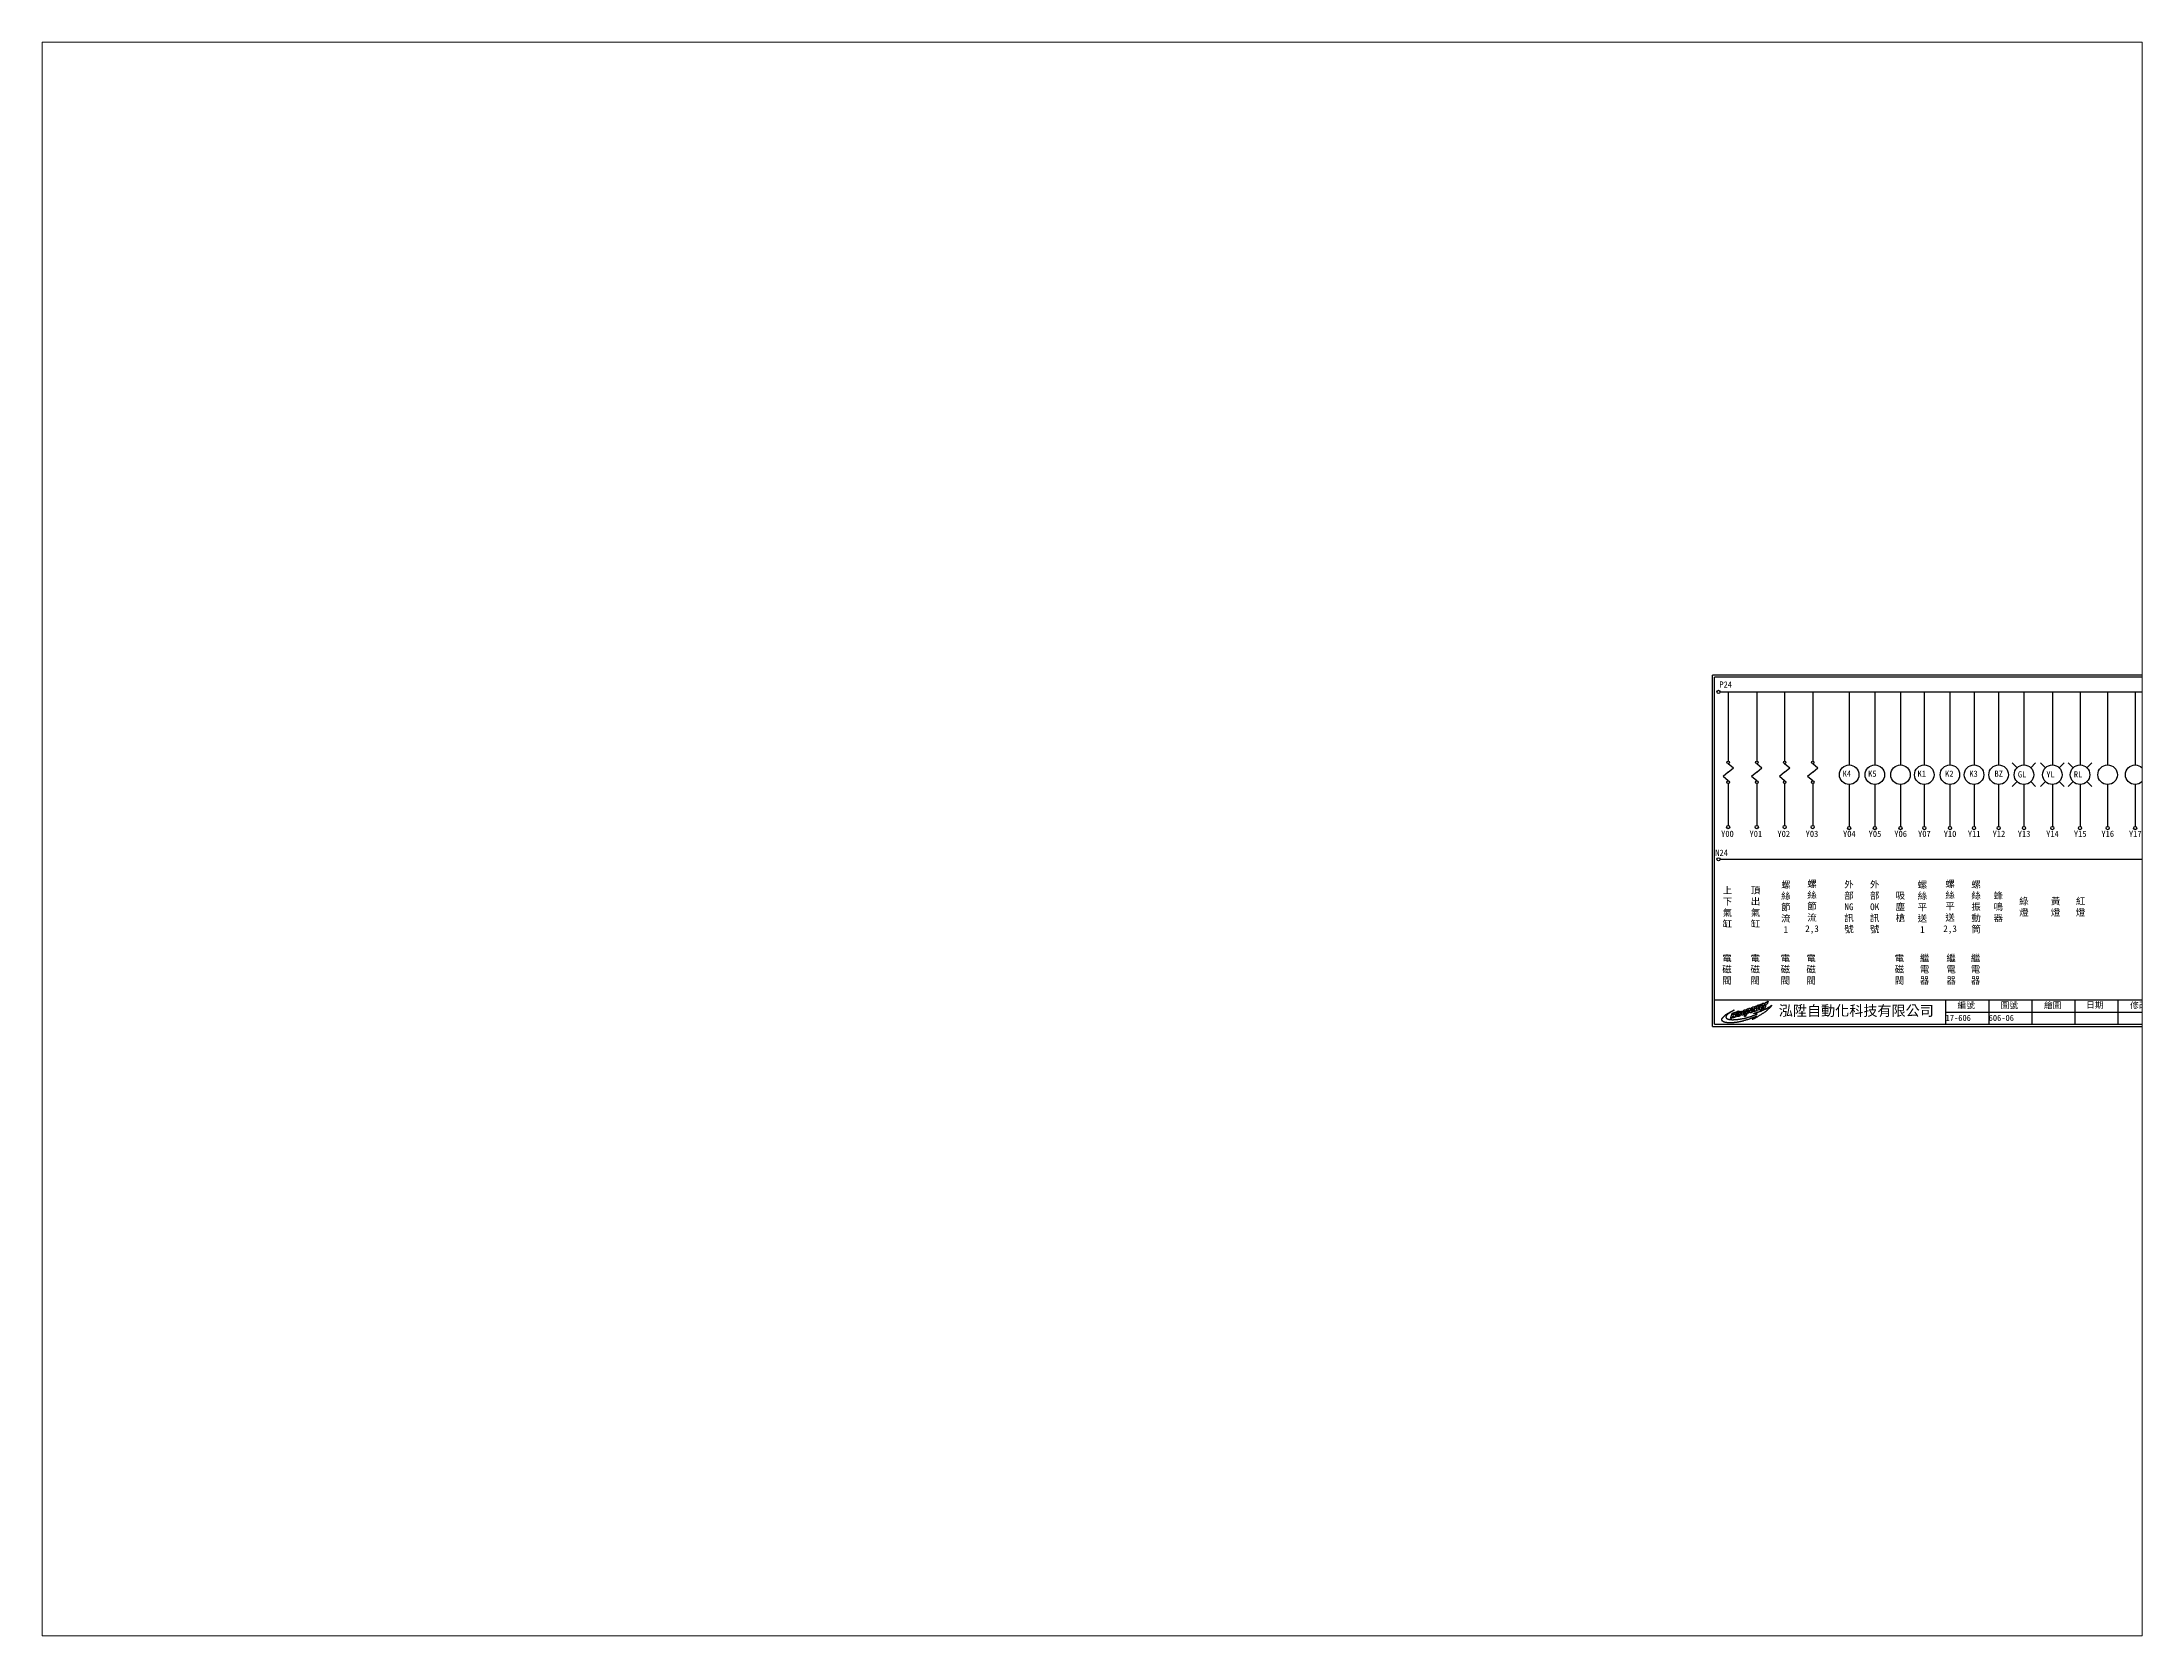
# Paper-space layout '配置1' of a CAD drawing. Extents: x 26 to 231, y 20 to 176.
# The model-space entities are those that its viewports show. They can reach past a viewport. Long polylines and large blocks are cut down to what shows.
import ezdxf

# ---------------------------------------------------------------- set-up
doc = ezdxf.new("R2010")
doc.units = 0
doc.layers.get('0').update_dxf_attribs({"linetype": 'CONTINUOUS'})
for name, color, linetype in [('圖框層', 7, 'CONTINUOUS'), ('標尺寸層', 3, 'CONTINUOUS'), ('輪廓線層', 7, 'CONTINUOUS')]:
    doc.layers.add(name, color=color, linetype=linetype)
doc.styles.add('CNS', font='romanc.shx', dxfattribs={"bigfont": 'chineset.shx'})
doc.styles.add('STSL', font='kaiu.ttf')

psp = doc.layouts.new('配置1')

msp = doc.modelspace()

# ---------------------------------------------------------------- texts
at = {"layer": '圖框層', "color": 4, "style": 'STSL'}
for s, height, p in [('P24', 3.6, (975.8, 192.9)), ('K4', 3.6, (1047.4, 141.1)), ('K5', 3.6, (1062.2, 141.1)), ('K1', 3.6, (1090.9, 141.1)), ('K2', 3.6, (1106.9, 141.1)), ('K3', 3.6, (1121, 141.1)), ('BZ', 3.6, (1135.6, 141.1)), ('GL', 3.6, (1149.2, 140.7)), ('YL', 3.6, (1165.7, 140.7)), ('RL', 3.6, (1181.7, 140.7)), ('N24', 3.6, (973.4, 95.2)), ('Y00', 3.6, (976.8, 106.2)), ('Y01', 3.6, (993.3, 106.2)), ('Y02', 3.6, (1009.5, 106.2)), ('Y03', 3.6, (1025.9, 106.2)), ('Y04', 3.6, (1047.6, 106.2)), ('Y05', 3.6, (1062.5, 106.2)), ('Y06', 3.6, (1077.4, 106.2)), ('Y07', 3.6, (1091.2, 106.2)), ('Y10', 3.6, (1106.1, 106.2)), ('Y11', 3.6, (1120.1, 106.2)), ('Y12', 3.6, (1134.5, 106.2)), ('Y13', 3.6, (1149.1, 106.2)), ('Y14', 3.6, (1165.6, 106.2)), ('Y15', 3.6, (1181.7, 106.2)), ('Y16', 3.6, (1197.7, 106.2)), ('Y17', 3.6, (1213.7, 106.2)), ('泓陞自動化科技有限公司', 6, (1010.3, 2.3)), ('17-606', 3.6, (1107.2, -0.7)), ('編號', 3.6, (1114.1, 6.6)), ('606-06', 3.6, (1132.2, -0.7)), ('圖號', 3.6, (1139.1, 6.6)), ('繪圖', 3.6, (1164.4, 6.6)), ('日期', 3.6, (1188.9, 6.8)), ('修改', 3.6, (1214.4, 6.6))]:
    msp.add_text(s, height=height, dxfattribs=at).set_placement(p)
at = {"layer": '標尺寸層', "color": 7, "char_height": 3.9, "attachment_point": 5, "style": 'CNS'}
for s, insert, width in [('{\\fDFKai-SB|b0|i0|c136|p65;上下氣缸}', (980.5, 65.4), 2.848), ('{\\fDFKai-SB|b0|i0|c136|p65;頂出氣缸}', (996.8, 65.4), 2.848), ('{\\fDFKai-SB|b0|i0|c136|p65;螺絲節流1}', (1014.4, 65.4), 2.848), ('{\\fDFKai-SB|b0|i0|c136|p65;螺絲節流2,3}', (1029.6, 65.4), 2.848), ('{\\fDFKai-SB|b0|i0|c136|p65;外部NG訊號}', (1051.1, 65.4), 2.848), ('{\\fDFKai-SB|b0|i0|c136|p65;外部OK訊號}', (1066, 65.4), 2.848), ('{\\fDFKai-SB|b0|i0|c136|p65;吸塵槍}', (1080.9, 65.4), 2.848), ('{\\fDFKai-SB|b0|i0|c136|p65;螺絲平送1}', (1093.7, 65.4), 2.848), ('{\\fDFKai-SB|b0|i0|c136|p65;螺絲平送2,3}', (1109.8, 65.4), 2.848), ('{\\fDFKai-SB|b0|i0|c136|p65;螺絲振動筒}', (1124.9, 65.4), 2.848), ('{\\fDFKai-SB|b0|i0|c136|p65;蜂鳴器}', (1137.8, 65.4), 2.848), ('{\\fDFKai-SB|b0|i0|c136|p65;綠燈}', (1152.7, 65.4), 2.848), ('{\\fDFKai-SB|b0|i0|c136|p65;黃燈}', (1171.1, 65.4), 2.848), ('{\\fDFKai-SB|b0|i0|c136|p65;紅燈}', (1185.6, 65.4), 2.848), ('{\\fDFKai-SB|b0|i0|c136|p65;電磁閥}', (980.2, 29.1), 8.663), ('{\\fDFKai-SB|b0|i0|c136|p65;電磁閥}', (996.6, 29.1), 8.663), ('{\\fDFKai-SB|b0|i0|c136|p65;電磁閥}', (1014.1, 29.1), 8.663), ('{\\fDFKai-SB|b0|i0|c136|p65;電磁閥}', (1029.1, 29.1), 8.663), ('{\\fDFKai-SB|b0|i0|c136|p65;電磁閥}', (1080.4, 29.1), 8.663), ('{\\fDFKai-SB|b0|i0|c136|p65;繼電器}', (1095, 29.1), 8.663), ('{\\fDFKai-SB|b0|i0|c136|p65;繼電器}', (1110.4, 29.1), 8.663), ('{\\fDFKai-SB|b0|i0|c136|p65;繼電器}', (1124.6, 29.1), 8.663)]:
    msp.add_mtext(s, dxfattribs=dict(at, insert=insert, width=width))

# ---------------------------------------------------------------- linework, layer by layer
for p, q in [((1148.7, 146.3), (1145.8, 149.2)), ((1156.7, 146.3), (1159.5, 149.2)), ((1165.2, 146.3), (1162.4, 149.2)), ((1173.2, 146.3), (1176.1, 149.2)), ((1181.3, 146.3), (1178.4, 149.2)), ((1189.3, 146.3), (1192.1, 149.2)), ((1148.7, 138.3), (1145.8, 135.5)), ((1156.7, 138.3), (1159.5, 135.5)), ((1165.2, 138.3), (1162.4, 135.5)), ((1173.2, 138.3), (1176.1, 135.5)), ((1181.3, 138.3), (1178.4, 135.5)), ((1189.3, 138.3), (1192.1, 135.5))]:
    msp.add_line(p, q)
at = {"layer": '圖框層', "color": 7}
for p, q in [((1258.7, 200.2), (971.7, 200.2)), ((971.7, -3.8), (971.7, 200.2)), ((1257.4, 198.9), (972.9, 198.9)), ((972.9, -2.5), (972.9, 198.9)), ((972.9, 11.5), (1257.4, 11.5)), ((1107.4, -2.5), (1107.4, 11.5)), ((1107.4, 4.5), (1257.4, 4.5)), ((1132.4, -2.5), (1132.4, 11.5)), ((1157.4, -2.5), (1157.4, 11.5)), ((1182.4, -2.5), (1182.4, 11.5)), ((1207.4, -2.5), (1207.4, 11.5)), ((971.7, -3.8), (1258.7, -3.8)), ((972.9, -2.5), (1257.4, -2.5))]:
    msp.add_line(p, q, dxfattribs=at)
at = {"layer": '標尺寸層', "color": 7}
for p, q in [((976.2, 190.4), (1253.8, 190.4)), ((980.9, 190.4), (980.9, 150.3)), ((997.5, 190.4), (997.5, 150.3)), ((1013.7, 190.4), (1013.7, 150.3)), ((1030, 190.4), (1030, 150.3)), ((1051.2, 190.4), (1051.2, 148)), ((1066.1, 190.4), (1066.1, 148)), ((1081, 190.4), (1081, 148)), ((1094.8, 190.4), (1094.8, 148)), ((1109.7, 190.4), (1109.7, 148)), ((1123.7, 190.4), (1123.7, 148)), ((1138, 190.4), (1138, 148)), ((1152.7, 190.4), (1152.7, 148)), ((1169.2, 190.4), (1169.2, 148)), ((1185.3, 190.4), (1185.3, 148)), ((1201.3, 190.4), (1201.3, 148)), ((1217.3, 190.4), (1217.3, 148)), ((980.9, 148.8), (983.9, 146.3)), ((997.5, 148.8), (1000.5, 146.3)), ((1013.7, 148.8), (1016.7, 146.3)), ((1030, 148.8), (1033, 146.3)), ((1225.9, 154.3), (1231.4, 154.3)), ((1225.9, 150.3), (1231.4, 150.3)), ((980.9, 143.8), (977.9, 141.3)), ((980.9, 138.8), (977.9, 141.3)), ((980.9, 143.8), (983.9, 146.3)), ((980.9, 137.3), (980.9, 112.8)), ((997.5, 143.8), (994.5, 141.3)), ((997.5, 138.8), (994.5, 141.3)), ((997.5, 143.8), (1000.5, 146.3)), ((997.5, 137.3), (997.5, 112.8)), ((1013.7, 143.8), (1010.7, 141.3)), ((1013.7, 138.8), (1010.7, 141.3)), ((1013.7, 143.8), (1016.7, 146.3)), ((1013.7, 137.3), (1013.7, 112.8)), ((1030, 143.8), (1027, 141.3)), ((1030, 138.8), (1027, 141.3)), ((1030, 143.8), (1033, 146.3)), ((1030, 137.3), (1030, 112.8)), ((1051.2, 136.7), (1051.2, 112.2)), ((1066.1, 136.7), (1066.1, 112.2)), ((1081, 136.7), (1081, 112.2)), ((1094.8, 136.7), (1094.8, 112.2)), ((1109.7, 136.7), (1109.7, 112.2)), ((1123.7, 136.7), (1123.7, 112.2)), ((1138, 136.7), (1138, 112.2)), ((1152.7, 136.7), (1152.7, 112.2)), ((1169.2, 136.7), (1169.2, 112.2)), ((1185.3, 136.7), (1185.3, 112.2)), ((1201.3, 136.7), (1201.3, 112.2)), ((1217.3, 136.7), (1217.3, 112.2)), ((976.4, 93.2), (1254.3, 93.2))]:
    msp.add_line(p, q, dxfattribs=at)
for centre, radius in [((975.3, 190.4), 0.92), ((980.9, 149.5), 0.751), ((997.5, 149.5), 0.751), ((1013.7, 149.5), 0.751), ((1030, 149.5), 0.751), ((1051.2, 142.3), 5.66), ((1066.1, 142.3), 5.66), ((1081, 142.3), 5.66), ((1094.8, 142.3), 5.66), ((1109.7, 142.3), 5.66), ((1123.7, 142.3), 5.66), ((1138, 142.3), 5.66), ((1152.7, 142.3), 5.66), ((1169.2, 142.3), 5.66), ((1185.3, 142.3), 5.66), ((1201.3, 142.3), 5.66), ((1217.3, 142.3), 5.66), ((980.9, 138), 0.751), ((997.5, 138), 0.751), ((1013.7, 138), 0.751), ((1030, 138), 0.751), ((980.9, 111.9), 0.92), ((997.5, 111.9), 0.92), ((1013.7, 111.9), 0.92), ((1030, 111.9), 0.92), ((1051.2, 111.3), 0.92), ((1066.1, 111.3), 0.92), ((1081, 111.3), 0.92), ((1094.8, 111.3), 0.92), ((1109.7, 111.3), 0.92), ((1123.7, 111.3), 0.92), ((1138, 111.3), 0.92), ((1152.7, 111.3), 0.92), ((1169.2, 111.3), 0.92), ((1185.3, 111.3), 0.92), ((1201.3, 111.3), 0.92), ((1217.3, 111.3), 0.92), ((975.3, 93.2), 0.92)]:
    msp.add_circle(centre, radius, dxfattribs=at)
at = {"layer": '輪廓線層', "color": 1}
msp.add_lwpolyline([(996.3, 1.6), (996, 1.5), (995.7, 1.4), (995.4, 1.3), (995.1, 1.1), (994.8, 1), (994.5, 0.9), (994.2, 0.8), (993.9, 0.7), (993.6, 0.6), (993.4, 0.5), (993.2, 0.4), (993, 0.3), (992.7, 0.2), (992.5, 0.2), (992.3, 0.1), (992.1, 0), (991.8, -0.1), (991.5, -0.1), (991.2, -0.2), (991, -0.3), (990.7, -0.4), (990.4, -0.5), (990.1, -0.5), (989.8, -0.6), (989.6, -0.7), (989.3, -0.7), (989.1, -0.8), (988.9, -0.9), (988.7, -0.9), (988.5, -1), (988.3, -1), (988.1, -1), (987.9, -1.1), (987.7, -1.1), (987.5, -1.2), (987.3, -1.2), (987.1, -1.2), (987, -1.3), (986.8, -1.3), (986.6, -1.3), (986.4, -1.4), (986.2, -1.4), (986.1, -1.4), (985.9, -1.5), (985.7, -1.5), (985.5, -1.5), (985.3, -1.5), (985.2, -1.6), (985, -1.6), (984.9, -1.6), (984.7, -1.6), (984.5, -1.6), (984.4, -1.6), (984.2, -1.7), (984.1, -1.7), (983.9, -1.7), (983.7, -1.7), (983.6, -1.7), (983.4, -1.7), (983.2, -1.7), (983, -1.7), (982.9, -1.7), (982.7, -1.7), (982.5, -1.7), (982.4, -1.8), (982.2, -1.8), (982.1, -1.8), (981.9, -1.8), (981.8, -1.8), (981.6, -1.8), (981.5, -1.8), (981.4, -1.7), (981.2, -1.7), (981.1, -1.7), (981, -1.7), (980.9, -1.7), (980.8, -1.7), (980.7, -1.7), (980.6, -1.7), (980.4, -1.7), (980.3, -1.7), (980.2, -1.7), (980.1, -1.6), (979.9, -1.6), (979.8, -1.6), (979.7, -1.6), (979.5, -1.6), (979.4, -1.5), (979.3, -1.5), (979.1, -1.5), (979, -1.4), (978.8, -1.4), (978.7, -1.4), (978.6, -1.3), (978.5, -1.3), (978.3, -1.2), (978.2, -1.2), (978.1, -1.1), (978.1, -1.1), (978, -1), (977.9, -1), (977.8, -0.9), (977.8, -0.9), (977.7, -0.8), (977.6, -0.8), (977.6, -0.8), (977.6, -0.7), (977.5, -0.7), (977.5, -0.6), (977.5, -0.6), (977.4, -0.6), (977.4, -0.5), (977.4, -0.5), (977.4, -0.5), (977.4, -0.4), (977.4, -0.4), (977.4, -0.4), (977.3, -0.3), (977.3, -0.3), (977.3, -0.3), (977.3, -0.2), (977.3, -0.2), (977.3, -0.2), (977.3, -0.1), (977.3, -0.1), (977.3, -0.1), (977.3, 0), (977.3, 0), (977.3, 0), (977.3, 0.1), (977.3, 0.1), (977.3, 0.2), (977.3, 0.2), (977.3, 0.2), (977.3, 0.3), (977.3, 0.3), (977.3, 0.3), (977.3, 0.4), (977.3, 0.4), (977.3, 0.5), (977.3, 0.5), (977.3, 0.5), (977.4, 0.6), (977.4, 0.6), (977.4, 0.7), (977.5, 0.8), (977.5, 0.8), (977.5, 0.9), (977.6, 1), (977.6, 1.1), (977.7, 1.1), (977.8, 1.2), (977.8, 1.3), (977.9, 1.4), (978, 1.5), (978.1, 1.6), (978.1, 1.7), (978.2, 1.8), (978.3, 1.9), (978.4, 2), (978.5, 2.1), (978.7, 2.2), (978.8, 2.3), (978.9, 2.4), (979, 2.5), (979.2, 2.6), (979.3, 2.8), (979.4, 2.9), (979.6, 3), (979.7, 3.1), (979.8, 3.2), (980, 3.2), (980.1, 3.3), (980.2, 3.4), (980.4, 3.5), (980.5, 3.6), (980.6, 3.7), (980.7, 3.7), (980.9, 3.8), (981, 3.9), (981.1, 3.9), (981.2, 4), (981.3, 4.1), (981.4, 4.1), (981.5, 4.2), (981.6, 4.2), (981.7, 4.3), (981.8, 4.4), (982, 4.4), (982.1, 4.5), (982.3, 4.6), (982.4, 4.7), (982.6, 4.8), (982.8, 4.9), (983, 5), (983.2, 5.1), (983.4, 5.2), (983.6, 5.3), (983.8, 5.4), (983.9, 5.5), (984.1, 5.5), (984.2, 5.6), (984.2, 5.6), (984.3, 5.6), (984.3, 5.6), (984.3, 5.6), (984.3, 5.6), (984.3, 5.6), (984.3, 5.5), (984.2, 5.5), (984.2, 5.5), (984.1, 5.4), (984, 5.4), (983.9, 5.3), (983.8, 5.3), (983.7, 5.2), (983.6, 5.2), (983.5, 5.1), (983.4, 5), (983.3, 5), (983.2, 4.9), (983, 4.8), (982.9, 4.8), (982.8, 4.7), (982.7, 4.6), (982.5, 4.5), (982.4, 4.5), (982.3, 4.4), (982.1, 4.3), (982, 4.2), (981.9, 4.1), (981.8, 4.1), (981.6, 4), (981.5, 3.9), (981.4, 3.8), (981.3, 3.7), (981.2, 3.6), (981.1, 3.6), (981, 3.5), (980.8, 3.4), (980.7, 3.3), (980.6, 3.2), (980.6, 3.1), (980.5, 3), (980.4, 3), (980.3, 2.9), (980.2, 2.8), (980.1, 2.7), (980.1, 2.6), (980, 2.6), (980, 2.5), (979.9, 2.4), (979.9, 2.4), (979.8, 2.3), (979.8, 2.2), (979.7, 2.2), (979.7, 2.1), (979.7, 2), (979.7, 2), (979.7, 1.9), (979.6, 1.9), (979.6, 1.8), (979.6, 1.7), (979.6, 1.7), (979.6, 1.6), (979.6, 1.6), (979.6, 1.5), (979.6, 1.5), (979.6, 1.5), (979.6, 1.4), (979.6, 1.4), (979.6, 1.3), (979.6, 1.3), (979.7, 1.3), (979.7, 1.2), (979.7, 1.2), (979.7, 1.1), (979.7, 1.1), (979.7, 1.1), (979.8, 1), (979.8, 1), (979.8, 1), (979.8, 0.9), (979.9, 0.9), (979.9, 0.9), (979.9, 0.9), (980, 0.8), (980, 0.8), (980.1, 0.8), (980.1, 0.7), (980.2, 0.7), (980.2, 0.7), (980.3, 0.7), (980.3, 0.6), (980.4, 0.6), (980.4, 0.6), (980.5, 0.5), (980.6, 0.5), (980.6, 0.5), (980.7, 0.4), (980.8, 0.4), (980.8, 0.4), (980.9, 0.3), (981, 0.3), (981.1, 0.3), (981.1, 0.3), (981.2, 0.3), (981.3, 0.2), (981.4, 0.2), (981.5, 0.2), (981.5, 0.2), (981.6, 0.2), (981.7, 0.2), (981.8, 0.1), (981.9, 0.1), (982.1, 0.1), (982.2, 0.1), (982.3, 0.1), (982.4, 0.1), (982.6, 0.1), (982.7, 0.1), (982.8, 0.1), (983, 0.1), (983.1, 0), (983.3, 0), (983.4, 0), (983.6, 0), (983.8, 0), (983.9, 0), (984.1, 0.1), (984.3, 0.1), (984.5, 0.1), (984.7, 0.1), (984.9, 0.1), (985.1, 0.1), (985.3, 0.1), (985.5, 0.1), (985.6, 0.1), (985.8, 0.2), (986, 0.2), (986.1, 0.2), (986.3, 0.2), (986.5, 0.2), (986.6, 0.3), (986.8, 0.3), (987, 0.3), (987.1, 0.3), (987.3, 0.3), (987.5, 0.4), (987.7, 0.4), (987.9, 0.4), (988.1, 0.5), (988.4, 0.5), (988.6, 0.6), (988.9, 0.6), (989.2, 0.7), (989.4, 0.7), (989.7, 0.8), (990, 0.8), (990.3, 0.9), (990.6, 1), (990.9, 1), (991.1, 1.1), (991.4, 1.2), (991.7, 1.2), (991.9, 1.3), (992.2, 1.4), (992.4, 1.5), (992.6, 1.5), (992.8, 1.6), (993.1, 1.7), (993.2, 1.7), (993.4, 1.8), (993.6, 1.8), (993.7, 1.9), (993.9, 1.9), (994, 1.9), (994.1, 2), (994.2, 2), (994.3, 2.1), (994.4, 2.1), (994.6, 2.1), (994.7, 2.2), (994.8, 2.2), (995, 2.3), (995.1, 2.3), (995.3, 2.4), (995.4, 2.5), (995.6, 2.5), (995.8, 2.6), (995.9, 2.7), (996.1, 2.7), (996.2, 2.8), (996.4, 2.8), (996.5, 2.9), (996.6, 2.9), (996.7, 3), (996.8, 3), (996.9, 3), (997.1, 3.1), (997.2, 3.1), (997.3, 3.2), (997.4, 3.2), (997.5, 3.2), (997.5, 3.3), (997.6, 3.3), (997.7, 3.3), (997.7, 3.4), (997.7, 3.4), (997.7, 3.4), (997.7, 3.4), (997.6, 3.5), (997.6, 3.5), (997.5, 3.5), (997.5, 3.5), (997.4, 3.5), (997.3, 3.5), (997.2, 3.5), (997.1, 3.5), (997.1, 3.5), (997, 3.6), (996.9, 3.6), (996.8, 3.6), (996.7, 3.6), (996.6, 3.6), (996.5, 3.6), (996.4, 3.6), (996.3, 3.6), (996.2, 3.6), (996.2, 3.6), (996.1, 3.6), (996, 3.7), (995.9, 3.7), (995.9, 3.7), (995.8, 3.7), (995.8, 3.7), (995.7, 3.7), (995.7, 3.7), (995.7, 3.7), (995.7, 3.8), (995.7, 3.8), (995.7, 3.8), (995.8, 3.8), (995.8, 3.8), (995.9, 3.8), (996, 3.9), (996.1, 3.9), (996.2, 3.9), (996.3, 3.9), (996.4, 4), (996.6, 4), (996.7, 4.1), (996.9, 4.1), (997, 4.1), (997.2, 4.2), (997.4, 4.2), (997.6, 4.3), (997.7, 4.3), (997.9, 4.4), (998.1, 4.5), (998.3, 4.5), (998.5, 4.6), (998.7, 4.6), (998.8, 4.7), (999, 4.8), (999.2, 4.8), (999.4, 4.9), (999.6, 5), (999.8, 5), (1000, 5.1), (1000.2, 5.2), (1000.5, 5.3), (1000.7, 5.4), (1000.9, 5.5), (1001.2, 5.6), (1001.5, 5.7), (1001.7, 5.8), (1002, 5.9), (1002.2, 6.1), (1002.5, 6.2), (1002.7, 6.3), (1002.9, 6.4), (1003.1, 6.5), (1003.3, 6.6), (1003.5, 6.7), (1003.6, 6.8), (1003.8, 6.9), (1004, 7), (1004.1, 7.1), (1004.3, 7.2), (1004.5, 7.3), (1004.6, 7.4), (1004.8, 7.5), (1005, 7.6), (1005.1, 7.7), (1005.2, 7.8), (1005.4, 7.9), (1005.5, 8), (1005.6, 8.1), (1005.7, 8.2), (1005.8, 8.3), (1005.9, 8.3), (1006, 8.4), (1006, 8.4), (1006, 8.4), (1006, 8.3), (1006, 8.3), (1006, 8.2), (1006, 8.2), (1005.9, 8.1), (1005.9, 8), (1005.8, 7.9), (1005.8, 7.9), (1005.7, 7.8), (1005.7, 7.7), (1005.6, 7.7), (1005.6, 7.6), (1005.5, 7.5), (1005.5, 7.4), (1005.4, 7.4), (1005.3, 7.3), (1005.3, 7.2), (1005.2, 7.2), (1005.1, 7.1), (1005.1, 7), (1005, 6.9), (1004.9, 6.8), (1004.8, 6.7), (1004.7, 6.6), (1004.6, 6.5), (1004.5, 6.4), (1004.3, 6.3), (1004.2, 6.1), (1004, 6), (1003.9, 5.9), (1003.8, 5.7), (1003.6, 5.6), (1003.4, 5.5), (1003.3, 5.3), (1003.1, 5.2), (1002.9, 5), (1002.7, 4.9), (1002.5, 4.7), (1002.3, 4.6), (1002.1, 4.4), (1001.8, 4.2), (1001.6, 4.1), (1001.4, 3.9), (1001.1, 3.7), (1000.8, 3.6), (1000.6, 3.4), (1000.3, 3.2), (1000.1, 3.1), (999.8, 2.9), (999.5, 2.7), (999.3, 2.6), (999, 2.4), (998.8, 2.3), (998.5, 2.1), (998.2, 1.9), (998, 1.8), (997.7, 1.6), (997.4, 1.5), (997.2, 1.3), (996.9, 1.2), (996.7, 1.1), (996.5, 0.9), (996.3, 0.8), (996.1, 0.7), (995.9, 0.6), (995.8, 0.6), (995.6, 0.5), (995.5, 0.4), (995.4, 0.4), (995.3, 0.3), (995.2, 0.3), (995.1, 0.2), (995, 0.2), (995, 0.1), (994.9, 0.1), (994.8, 0.1), (994.8, 0.1), (994.8, 0.1), (994.8, 0.1), (994.8, 0.1), (994.9, 0.2), (994.9, 0.2), (995, 0.3), (995.1, 0.4), (995.2, 0.5), (995.3, 0.6), (995.5, 0.7), (995.6, 0.8), (995.8, 0.9), (995.9, 1), (996.1, 1.1), (996.2, 1.2), (996.4, 1.4), (996.6, 1.5), (996.7, 1.6), (996.9, 1.7), (997, 1.8), (997.1, 1.9), (997.2, 2), (997.3, 2), (997.3, 2.1), (997.4, 2.1), (997.4, 2.1), (997.3, 2.1), (997.3, 2.1), (997.2, 2.1), (997, 2), (996.9, 1.9), (996.7, 1.9), (996.5, 1.8)], close=True, dxfattribs=at)
at = {"layer": '輪廓線層', "color": 116}
for points in [[(984.9, 2.8), (984.9, 2.8), (984.9, 2.8), (984.9, 2.8), (984.9, 2.7), (984.9, 2.7), (984.9, 2.7), (984.9, 2.7), (984.9, 2.6), (984.9, 2.6), (984.9, 2.6), (984.9, 2.5), (984.9, 2.5), (984.9, 2.5), (984.9, 2.4), (984.9, 2.4), (984.9, 2.3), (984.9, 2.3), (984.9, 2.3), (984.9, 2.2), (984.8, 2.2), (984.8, 2.1), (984.8, 2.1), (984.8, 2.1), (984.8, 2), (984.8, 2), (984.8, 2), (984.8, 1.9), (984.7, 1.9), (984.7, 1.9), (984.7, 1.8), (984.7, 1.8), (984.7, 1.8), (984.7, 1.8), (984.7, 1.7), (984.7, 1.7), (984.7, 1.7), (984.7, 1.7), (984.7, 1.6), (984.7, 1.6), (984.7, 1.6), (984.7, 1.6), (984.7, 1.6), (984.7, 1.5), (984.7, 1.5), (984.7, 1.5), (984.7, 1.5), (984.7, 1.5), (984.7, 1.5), (984.7, 1.5), (984.7, 1.5), (984.7, 1.4), (984.7, 1.4), (984.7, 1.4), (984.7, 1.4), (984.7, 1.4), (984.6, 1.4), (984.6, 1.4), (984.6, 1.4), (984.6, 1.4), (984.6, 1.4), (984.5, 1.4), (984.5, 1.4), (984.5, 1.3), (984.5, 1.3), (984.4, 1.3), (984.4, 1.3), (984.4, 1.3), (984.3, 1.3), (984.3, 1.3), (984.2, 1.3), (984.2, 1.3), (984.2, 1.3), (984.1, 1.2), (984.1, 1.2), (984.1, 1.2), (984, 1.2), (984, 1.2), (984, 1.2), (984, 1.2), (983.9, 1.2), (983.9, 1.2), (983.9, 1.2), (983.9, 1.2), (983.9, 1.2), (983.8, 1.2), (983.8, 1.2), (983.8, 1.2), (983.8, 1.2), (983.8, 1.2), (983.8, 1.2), (983.8, 1.3), (983.8, 1.3), (983.8, 1.3), (983.8, 1.3), (983.8, 1.4), (983.8, 1.4), (983.8, 1.4), (983.8, 1.4), (983.9, 1.5), (983.9, 1.5), (983.9, 1.5), (983.9, 1.5), (983.9, 1.6), (983.9, 1.6), (983.9, 1.6), (983.9, 1.6), (983.9, 1.7), (983.9, 1.7), (983.9, 1.7), (983.9, 1.8), (983.9, 1.8), (984, 1.8), (984, 1.8), (984, 1.9), (984, 1.9), (984, 1.9), (984, 1.9), (984, 2), (984, 2), (984, 2), (984, 2), (984, 2.1), (984, 2.1), (984, 2.1), (984, 2.1), (984, 2.1), (984, 2.1), (984, 2.1), (984, 2.2), (984, 2.2), (984, 2.2), (984, 2.2), (984, 2.2), (984, 2.2), (984, 2.2), (984, 2.2), (984, 2.2), (983.9, 2.2), (983.9, 2.2), (983.9, 2.2), (983.9, 2.2), (983.9, 2.2), (983.9, 2.2), (983.9, 2.2), (983.9, 2.2), (983.8, 2.2), (983.8, 2.2), (983.8, 2.2), (983.8, 2.2), (983.8, 2.2), (983.8, 2.2), (983.7, 2.2), (983.7, 2.2), (983.7, 2.2), (983.7, 2.1), (983.7, 2.1), (983.6, 2.1), (983.6, 2.1), (983.6, 2.1), (983.6, 2.1), (983.6, 2.1), (983.5, 2.1), (983.5, 2.1), (983.5, 2), (983.5, 2), (983.5, 2), (983.5, 2), (983.5, 2), (983.5, 2), (983.5, 2), (983.5, 1.9), (983.5, 1.9), (983.4, 1.9), (983.4, 1.9), (983.4, 1.9), (983.4, 1.9), (983.4, 1.9), (983.4, 1.9), (983.4, 1.8), (983.4, 1.8), (983.4, 1.8), (983.4, 1.8), (983.4, 1.8), (983.4, 1.7), (983.4, 1.7), (983.4, 1.7), (983.4, 1.7), (983.4, 1.6), (983.4, 1.6), (983.3, 1.6), (983.3, 1.6), (983.3, 1.5), (983.3, 1.5), (983.3, 1.5), (983.3, 1.5), (983.3, 1.4), (983.3, 1.4), (983.3, 1.4), (983.3, 1.4), (983.3, 1.3), (983.2, 1.3), (983.2, 1.3), (983.2, 1.3), (983.2, 1.2), (983.2, 1.2), (983.2, 1.2), (983.2, 1.2), (983.2, 1.1), (983.2, 1.1), (983.2, 1.1), (983.2, 1.1), (983.2, 1.1), (983.2, 1), (983.2, 1), (983.1, 1), (983.1, 1), (983.1, 1), (983.1, 1), (983.1, 1), (983, 1), (983, 0.9), (983, 0.9), (983, 0.9), (982.9, 0.9), (982.9, 0.9), (982.8, 0.9), (982.8, 0.9), (982.7, 0.8), (982.7, 0.8), (982.6, 0.8), (982.6, 0.8), (982.5, 0.8), (982.5, 0.8), (982.5, 0.8), (982.4, 0.8), (982.4, 0.8), (982.4, 0.8), (982.3, 0.8), (982.3, 0.8), (982.3, 0.8), (982.3, 0.8), (982.3, 0.8), (982.3, 0.8), (982.3, 0.9), (982.3, 0.9), (982.3, 0.9), (982.3, 1), (982.4, 1), (982.4, 1), (982.4, 1.1), (982.4, 1.1), (982.4, 1.1), (982.4, 1.2), (982.4, 1.2), (982.4, 1.3), (982.5, 1.3), (982.5, 1.3), (982.5, 1.4), (982.5, 1.4), (982.5, 1.4), (982.5, 1.4), (982.5, 1.5), (982.5, 1.5), (982.5, 1.5), (982.5, 1.6), (982.6, 1.6), (982.6, 1.6), (982.6, 1.7), (982.6, 1.7), (982.6, 1.7), (982.6, 1.8), (982.6, 1.8), (982.6, 1.9), (982.7, 1.9), (982.7, 2), (982.7, 2), (982.7, 2.1), (982.7, 2.1), (982.8, 2.2), (982.8, 2.2), (982.8, 2.3), (982.8, 2.3), (982.8, 2.3), (982.8, 2.4), (982.8, 2.4), (982.9, 2.5), (982.9, 2.5), (982.9, 2.6), (982.9, 2.6), (982.9, 2.6), (982.9, 2.7), (982.9, 2.7), (982.9, 2.7), (983, 2.8), (983, 2.8), (983, 2.8), (983, 2.8), (983, 2.9), (983, 2.9), (983, 2.9), (983, 2.9), (983, 3), (983, 3), (983, 3), (983.1, 3.1), (983.1, 3.1), (983.1, 3.2), (983.1, 3.2), (983.1, 3.3), (983.1, 3.3), (983.2, 3.4), (983.2, 3.5), (983.2, 3.5), (983.2, 3.5), (983.2, 3.6), (983.2, 3.6), (983.2, 3.7), (983.3, 3.7), (983.3, 3.7), (983.3, 3.7), (983.3, 3.7), (983.3, 3.8), (983.3, 3.8), (983.4, 3.8), (983.4, 3.8), (983.5, 3.8), (983.5, 3.9), (983.6, 3.9), (983.8, 4), (983.9, 4), (984.1, 4.1), (984.2, 4.1), (984.4, 4.2), (984.6, 4.3), (984.7, 4.3), (984.9, 4.4), (985, 4.4), (985.1, 4.4), (985.1, 4.4), (985.2, 4.5), (985.2, 4.5), (985.2, 4.5), (985.3, 4.5), (985.3, 4.5), (985.3, 4.5), (985.3, 4.5), (985.3, 4.5), (985.3, 4.4), (985.4, 4.4), (985.4, 4.4), (985.4, 4.4), (985.4, 4.4), (985.4, 4.4), (985.4, 4.4), (985.4, 4.4), (985.4, 4.4), (985.5, 4.3), (985.5, 4.3), (985.5, 4.3), (985.5, 4.3), (985.5, 4.2), (985.5, 4.2), (985.5, 4.2), (985.5, 4.2), (985.5, 4.2), (985.5, 4.1), (985.5, 4.1), (985.5, 4.1), (985.5, 4), (985.5, 4), (985.5, 4), (985.5, 3.9), (985.5, 3.9), (985.4, 3.9), (985.4, 3.8), (985.4, 3.8), (985.4, 3.8), (985.4, 3.7), (985.4, 3.7), (985.4, 3.7), (985.3, 3.7), (985.3, 3.6), (985.3, 3.6), (985.3, 3.6), (985.3, 3.5), (985.2, 3.5), (985.2, 3.4), (985.2, 3.4), (985.2, 3.4), (985.1, 3.3), (985.1, 3.3), (985.1, 3.3), (985.1, 3.2), (985, 3.2), (985, 3.2), (985, 3.1), (985, 3.1), (985, 3.1), (984.9, 3.1), (984.9, 3), (984.9, 3), (984.9, 3), (984.9, 3), (984.8, 3), (984.8, 2.9), (984.8, 2.9), (984.8, 2.9), (984.8, 2.9), (984.8, 2.9), (984.7, 2.9), (984.7, 2.9), (984.7, 2.9), (984.7, 2.9), (984.7, 2.9), (984.7, 2.9), (984.8, 2.9), (984.8, 2.9), (984.8, 2.9), (984.8, 2.9), (984.8, 2.9), (984.8, 2.8), (984.9, 2.8), (984.9, 2.8)], [(984.3, 3), (984.2, 3), (984.2, 3), (984.2, 3), (984.2, 3), (984.1, 3), (984.1, 2.9), (984.1, 2.9), (984, 2.9), (984, 2.9), (984, 2.9), (984, 2.9), (983.9, 2.9), (983.9, 2.9), (983.9, 2.9), (983.9, 2.9), (983.9, 2.9), (983.9, 2.9), (983.9, 2.9), (983.9, 2.9), (983.8, 2.9), (983.8, 3), (983.8, 3), (983.8, 3), (983.9, 3), (983.9, 3), (983.9, 3), (983.9, 3.1), (983.9, 3.1), (983.9, 3.1), (983.9, 3.1), (983.9, 3.2), (983.9, 3.2), (983.9, 3.2), (983.9, 3.2), (983.9, 3.2), (983.9, 3.3), (983.9, 3.3), (984, 3.3), (984, 3.3), (984, 3.4), (984, 3.4), (984, 3.4), (984.1, 3.4), (984.1, 3.4), (984.1, 3.5), (984.2, 3.5), (984.2, 3.5), (984.3, 3.5), (984.3, 3.5), (984.3, 3.5), (984.3, 3.5), (984.4, 3.5), (984.4, 3.5), (984.4, 3.5), (984.4, 3.5), (984.5, 3.5), (984.5, 3.5), (984.5, 3.5), (984.5, 3.5), (984.5, 3.5), (984.5, 3.5), (984.5, 3.5), (984.5, 3.5), (984.5, 3.4), (984.5, 3.4), (984.5, 3.4), (984.5, 3.4), (984.5, 3.4), (984.5, 3.4), (984.5, 3.3), (984.5, 3.3), (984.5, 3.3), (984.5, 3.3), (984.5, 3.3), (984.5, 3.2), (984.5, 3.2), (984.5, 3.2), (984.5, 3.2), (984.4, 3.2), (984.4, 3.1), (984.4, 3.1), (984.4, 3.1), (984.4, 3.1), (984.4, 3.1), (984.3, 3.1), (984.3, 3), (984.3, 3)], [(985.9, 4), (986.7, 4.3), (985.8, 1.7), (985, 1.5)], [(986.2, 5), (987, 5.3), (986.8, 4.5), (985.9, 4.2)], [(987.7, 4.2), (987.7, 4.2), (987.7, 4.2), (987.7, 4.1), (987.7, 4.1), (987.7, 4.1), (987.7, 4.1), (987.7, 4.1), (987.6, 4.1), (987.6, 4.1), (987.6, 4), (987.6, 4), (987.6, 4), (987.6, 4), (987.6, 4), (987.7, 4), (987.7, 4), (987.7, 4), (987.7, 4), (987.7, 3.9), (987.7, 3.9), (987.7, 3.9), (987.7, 3.9), (987.7, 3.9), (987.8, 3.9), (987.8, 3.9), (987.8, 3.9), (987.9, 3.9), (987.9, 3.9), (988, 3.9), (988, 3.9), (988, 3.9), (988.1, 3.9), (988.1, 3.9), (988.1, 3.9), (988.2, 3.9), (988.2, 3.9), (988.2, 3.9), (988.3, 3.9), (988.3, 3.9), (988.3, 3.9), (988.3, 3.9), (988.4, 3.9), (988.4, 3.9), (988.4, 3.9), (988.4, 3.8), (988.4, 3.8), (988.4, 3.8), (988.4, 3.8), (988.4, 3.8), (988.4, 3.8), (988.4, 3.8), (988.4, 3.7), (988.4, 3.7), (988.5, 3.7), (988.5, 3.7), (988.5, 3.7), (988.5, 3.6), (988.5, 3.6), (988.5, 3.6), (988.5, 3.6), (988.5, 3.6), (988.5, 3.6), (988.5, 3.5), (988.5, 3.5), (988.5, 3.5), (988.5, 3.5), (988.5, 3.5), (988.5, 3.5), (988.4, 3.5), (988.4, 3.4), (988.4, 3.4), (988.4, 3.4), (988.4, 3.4), (988.4, 3.3), (988.4, 3.3), (988.4, 3.3), (988.4, 3.2), (988.4, 3.2), (988.3, 3.1), (988.3, 3.1), (988.3, 3.1), (988.3, 3), (988.3, 3), (988.2, 2.9), (988.2, 2.9), (988.2, 2.8), (988.1, 2.8), (988.1, 2.8), (988.1, 2.7), (988.1, 2.7), (988, 2.6), (988, 2.6), (987.9, 2.6), (987.9, 2.5), (987.9, 2.5), (987.8, 2.5), (987.8, 2.4), (987.7, 2.4), (987.7, 2.4), (987.7, 2.3), (987.6, 2.3), (987.6, 2.3), (987.6, 2.2), (987.5, 2.2), (987.5, 2.2), (987.4, 2.2), (987.4, 2.2), (987.4, 2.1), (987.3, 2.1), (987.3, 2.1), (987.2, 2.1), (987.2, 2.1), (987.2, 2.1), (987.1, 2), (987.1, 2), (987.1, 2), (987, 2), (987, 2), (987, 2), (986.9, 2), (986.9, 2), (986.9, 1.9), (986.9, 1.9), (986.8, 1.9), (986.8, 1.9), (986.8, 1.9), (986.7, 1.9), (986.7, 1.9), (986.7, 1.9), (986.7, 1.9), (986.6, 1.9), (986.6, 1.9), (986.6, 1.9), (986.6, 1.9), (986.5, 2), (986.5, 2), (986.5, 2), (986.5, 2), (986.5, 2), (986.4, 2), (986.4, 2), (986.4, 2.1), (986.4, 2.1), (986.4, 2.1), (986.4, 2.1), (986.4, 2.1), (986.3, 2.1), (986.3, 2.2), (986.3, 2.2), (986.3, 2.2), (986.3, 2.2), (986.3, 2.2), (986.3, 2.3), (986.3, 2.3), (986.3, 2.3), (986.3, 2.3), (986.3, 2.4), (986.3, 2.4), (986.3, 2.4), (986.3, 2.4), (986.3, 2.5), (986.3, 2.5), (986.3, 2.5), (986.3, 2.5), (986.3, 2.5), (986.3, 2.6), (986.3, 2.6), (986.3, 2.6), (986.4, 2.6), (986.4, 2.6), (986.4, 2.6), (986.4, 2.6), (986.4, 2.7), (986.4, 2.7), (986.4, 2.7), (986.4, 2.7), (986.5, 2.7), (986.5, 2.7), (986.5, 2.7), (986.5, 2.7), (986.5, 2.7), (986.6, 2.8), (986.6, 2.8), (986.6, 2.8), (986.7, 2.8), (986.7, 2.8), (986.7, 2.8), (986.7, 2.8), (986.8, 2.8), (986.8, 2.8), (986.8, 2.8), (986.8, 2.8), (986.9, 2.8), (986.9, 2.9), (986.9, 2.9), (986.9, 2.9), (987, 2.9), (987, 2.9), (987, 2.9), (987, 2.9), (987.1, 2.9), (987.1, 2.9), (987.1, 2.9), (987.1, 2.9), (987.1, 2.9), (987.1, 2.9), (987.1, 2.9), (987.1, 2.9), (987.2, 2.9), (987.2, 2.9), (987.2, 2.9), (987.2, 2.8), (987.2, 2.8), (987.2, 2.8), (987.2, 2.8), (987.2, 2.8), (987.2, 2.8), (987.2, 2.8), (987.2, 2.7), (987.2, 2.7), (987.2, 2.7), (987.2, 2.7), (987.2, 2.7), (987.2, 2.7), (987.2, 2.7), (987.2, 2.7), (987.2, 2.7), (987.2, 2.7), (987.2, 2.7), (987.2, 2.7), (987.2, 2.7), (987.2, 2.7), (987.3, 2.7), (987.3, 2.7), (987.3, 2.7), (987.3, 2.7), (987.3, 2.7), (987.4, 2.7), (987.4, 2.7), (987.4, 2.7), (987.4, 2.7), (987.4, 2.7), (987.4, 2.8), (987.5, 2.8), (987.5, 2.8), (987.5, 2.8), (987.5, 2.8), (987.5, 2.8), (987.5, 2.8), (987.5, 2.9), (987.5, 2.9), (987.5, 2.9), (987.5, 2.9), (987.5, 2.9), (987.6, 2.9), (987.6, 2.9), (987.6, 3), (987.6, 3), (987.6, 3), (987.6, 3), (987.6, 3), (987.6, 3), (987.5, 3), (987.5, 3), (987.5, 3), (987.5, 3.1), (987.5, 3.1), (987.5, 3.1), (987.5, 3.1), (987.5, 3.1), (987.4, 3.1), (987.4, 3.1), (987.4, 3.1), (987.4, 3.1), (987.3, 3.1), (987.3, 3.1), (987.3, 3.1), (987.2, 3.1), (987.2, 3.1), (987.2, 3.1), (987.1, 3.1), (987.1, 3.1), (987.1, 3.1), (987, 3.1), (987, 3.1), (987, 3.1), (987, 3.1), (986.9, 3.1), (986.9, 3.1), (986.9, 3.1), (986.9, 3.1), (986.8, 3.1), (986.8, 3.1), (986.8, 3.2), (986.8, 3.2), (986.8, 3.2), (986.8, 3.2), (986.8, 3.2), (986.7, 3.2), (986.7, 3.2), (986.7, 3.2), (986.7, 3.3), (986.7, 3.3), (986.7, 3.3), (986.7, 3.3), (986.7, 3.3), (986.7, 3.4), (986.7, 3.4), (986.7, 3.4), (986.7, 3.4), (986.7, 3.5), (986.7, 3.5), (986.7, 3.5), (986.7, 3.5), (986.8, 3.6), (986.8, 3.6), (986.8, 3.6), (986.8, 3.6), (986.8, 3.6), (986.8, 3.6), (986.8, 3.7), (986.8, 3.7), (986.8, 3.7), (986.8, 3.7), (986.8, 3.7), (986.8, 3.7), (986.8, 3.8), (986.8, 3.8), (986.9, 3.8), (986.9, 3.8), (986.9, 3.9), (986.9, 3.9), (986.9, 3.9), (986.9, 4), (986.9, 4), (987, 4), (987, 4.1), (987, 4.1), (987, 4.1), (987, 4.2), (987.1, 4.2), (987.1, 4.2), (987.1, 4.2), (987.1, 4.3), (987.2, 4.3), (987.2, 4.3), (987.2, 4.4), (987.3, 4.4), (987.3, 4.4), (987.3, 4.5), (987.4, 4.5), (987.4, 4.5), (987.4, 4.6), (987.5, 4.6), (987.5, 4.6), (987.5, 4.7), (987.6, 4.7), (987.6, 4.7), (987.7, 4.7), (987.7, 4.7), (987.7, 4.8), (987.8, 4.8), (987.8, 4.8), (987.8, 4.8), (987.8, 4.8), (987.9, 4.8), (987.9, 4.8), (987.9, 4.9), (988, 4.9), (988, 4.9), (988, 4.9), (988.1, 4.9), (988.1, 4.9), (988.1, 4.9), (988.1, 4.9), (988.2, 4.9), (988.2, 5), (988.2, 5), (988.3, 5), (988.3, 5), (988.3, 5), (988.3, 5), (988.3, 5), (988.4, 5), (988.4, 5), (988.4, 5), (988.4, 5), (988.4, 5), (988.4, 5), (988.5, 5), (988.5, 5), (988.5, 5), (988.5, 5), (988.5, 5), (988.5, 5), (988.6, 5), (988.6, 5), (988.6, 5), (988.6, 5), (988.6, 5), (988.6, 5), (988.6, 4.9), (988.7, 4.9), (988.7, 4.9), (988.7, 4.9), (988.7, 4.9), (988.7, 4.9), (988.7, 4.9), (988.7, 4.9), (988.7, 4.8), (988.7, 4.8), (988.8, 4.8), (988.8, 4.8), (988.8, 4.8), (988.8, 4.8), (988.8, 4.7), (988.8, 4.7), (988.8, 4.7), (988.8, 4.7), (988.8, 4.7), (988.8, 4.6), (988.8, 4.6), (988.8, 4.6), (988.8, 4.6), (988.8, 4.5), (988.8, 4.5), (988.7, 4.5), (988.7, 4.5), (988.7, 4.4), (988.7, 4.4), (988.7, 4.4), (988.6, 4.3), (988.6, 4.3), (988.5, 4.3), (988.4, 4.3), (988.4, 4.2), (988.3, 4.2), (988.2, 4.2), (988.2, 4.2), (988.1, 4.2), (988.1, 4.2), (988.1, 4.2), (988, 4.2), (988, 4.2), (988, 4.2), (988, 4.2), (988, 4.2), (988, 4.2), (988, 4.2), (988, 4.3), (988, 4.3), (988, 4.3), (988, 4.3), (987.9, 4.3), (987.9, 4.3), (987.9, 4.3), (987.9, 4.3), (987.9, 4.3), (987.9, 4.3), (987.9, 4.3), (987.9, 4.3), (987.8, 4.3), (987.8, 4.3), (987.8, 4.3), (987.8, 4.3), (987.8, 4.3), (987.8, 4.2), (987.8, 4.2), (987.7, 4.2), (987.7, 4.2), (987.7, 4.2)], [(989.4, 3.6), (989.4, 3.6), (989.4, 3.6), (989.4, 3.5), (989.4, 3.5), (989.4, 3.5), (989.4, 3.5), (989.4, 3.5), (989.5, 3.5), (989.5, 3.5), (989.5, 3.5), (989.5, 3.4), (989.5, 3.4), (989.5, 3.4), (989.5, 3.4), (989.5, 3.4), (989.6, 3.4), (989.6, 3.4), (989.6, 3.4), (989.6, 3.4), (989.6, 3.4), (989.7, 3.4), (989.7, 3.4), (989.7, 3.5), (989.7, 3.5), (989.7, 3.5), (989.8, 3.5), (989.8, 3.5), (989.8, 3.5), (989.8, 3.5), (989.9, 3.5), (989.9, 3.6), (989.9, 3.6), (989.9, 3.6), (989.9, 3.6), (989.9, 3.6), (989.9, 3.6), (990, 3.7), (990, 3.7), (990, 3.7), (990, 3.7), (990, 3.7), (990, 3.7), (990, 3.7), (990, 3.7), (990.1, 3.7), (990.1, 3.7), (990.1, 3.8), (990.2, 3.8), (990.2, 3.8), (990.3, 3.8), (990.3, 3.8), (990.4, 3.8), (990.4, 3.9), (990.5, 3.9), (990.6, 3.9), (990.6, 3.9), (990.6, 3.9), (990.6, 3.9), (990.7, 3.9), (990.7, 3.8), (990.7, 3.8), (990.7, 3.8), (990.6, 3.8), (990.6, 3.7), (990.6, 3.7), (990.6, 3.7), (990.6, 3.7), (990.6, 3.6), (990.6, 3.6), (990.5, 3.6), (990.5, 3.6), (990.5, 3.5), (990.5, 3.5), (990.5, 3.5), (990.4, 3.5), (990.4, 3.4), (990.4, 3.4), (990.4, 3.4), (990.4, 3.4), (990.3, 3.3), (990.3, 3.3), (990.3, 3.3), (990.3, 3.2), (990.2, 3.2), (990.2, 3.2), (990.2, 3.2), (990.2, 3.1), (990.1, 3.1), (990.1, 3.1), (990.1, 3), (990, 3), (990, 3), (990, 3), (989.9, 2.9), (989.9, 2.9), (989.8, 2.9), (989.8, 2.9), (989.8, 2.8), (989.7, 2.8), (989.7, 2.8), (989.6, 2.8), (989.6, 2.7), (989.6, 2.7), (989.5, 2.7), (989.5, 2.7), (989.4, 2.7), (989.4, 2.6), (989.4, 2.6), (989.3, 2.6), (989.3, 2.6), (989.3, 2.6), (989.3, 2.6), (989.2, 2.6), (989.2, 2.6), (989.2, 2.6), (989.1, 2.6), (989.1, 2.6), (989.1, 2.6), (989, 2.6), (989, 2.6), (989, 2.6), (988.9, 2.6), (988.9, 2.6), (988.9, 2.6), (988.8, 2.6), (988.8, 2.6), (988.8, 2.7), (988.8, 2.7), (988.7, 2.7), (988.7, 2.7), (988.7, 2.7), (988.7, 2.8), (988.7, 2.8), (988.7, 2.8), (988.7, 2.8), (988.7, 2.9), (988.7, 2.9), (988.6, 2.9), (988.6, 2.9), (988.6, 3), (988.6, 3), (988.6, 3), (988.6, 3.1), (988.6, 3.1), (988.6, 3.1), (988.6, 3.2), (988.6, 3.2), (988.6, 3.3), (988.6, 3.3), (988.6, 3.3), (988.6, 3.4), (988.6, 3.4), (988.7, 3.5), (988.7, 3.5), (988.7, 3.6), (988.7, 3.6), (988.7, 3.7), (988.7, 3.7), (988.7, 3.8), (988.7, 3.8), (988.8, 3.8), (988.8, 3.9), (988.8, 3.9), (988.8, 4), (988.8, 4), (988.8, 4), (988.9, 4.1), (988.9, 4.1), (988.9, 4.2), (988.9, 4.2), (988.9, 4.3), (989, 4.3), (989, 4.3), (989, 4.4), (989, 4.4), (989.1, 4.5), (989.1, 4.5), (989.1, 4.6), (989.2, 4.6), (989.2, 4.7), (989.2, 4.7), (989.3, 4.8), (989.3, 4.8), (989.3, 4.9), (989.4, 4.9), (989.4, 5), (989.5, 5.1), (989.6, 5.1), (989.6, 5.2), (989.7, 5.3), (989.7, 5.3), (989.8, 5.4), (989.9, 5.4), (989.9, 5.5), (990, 5.5), (990, 5.6), (990.1, 5.6), (990.1, 5.6), (990.2, 5.6), (990.2, 5.7), (990.3, 5.7), (990.3, 5.7), (990.3, 5.7), (990.4, 5.7), (990.4, 5.8), (990.5, 5.8), (990.5, 5.8), (990.5, 5.8), (990.6, 5.8), (990.6, 5.8), (990.6, 5.8), (990.7, 5.8), (990.7, 5.8), (990.7, 5.8), (990.7, 5.8), (990.8, 5.8), (990.8, 5.8), (990.8, 5.8), (990.8, 5.8), (990.9, 5.8), (990.9, 5.8), (990.9, 5.8), (990.9, 5.8), (991, 5.7), (991, 5.7), (991, 5.7), (991, 5.7), (991, 5.7), (991, 5.7), (991, 5.7), (991.1, 5.7), (991.1, 5.6), (991.1, 5.6), (991.1, 5.6), (991.1, 5.6), (991.1, 5.5), (991.1, 5.5), (991.1, 5.5), (991.1, 5.5), (991.1, 5.4), (991.1, 5.4), (991.1, 5.4), (991.1, 5.3), (991.1, 5.3), (991.1, 5.3), (991.1, 5.2), (991.1, 5.2), (991.1, 5.2), (991.1, 5.1), (991.1, 5.1), (991.1, 5), (991.1, 5), (991.1, 5), (991.1, 4.9), (991.1, 4.9), (991.1, 4.8), (991.1, 4.8), (991.1, 4.8), (991, 4.7), (991, 4.7), (991, 4.6), (991, 4.6), (991, 4.6), (991, 4.5), (991, 4.5), (991, 4.5), (991, 4.4), (991, 4.4), (990.9, 4.4), (990.9, 4.3), (990.9, 4.3), (990.9, 4.3), (990.8, 4.2), (990.8, 4.2), (990.7, 4.2), (990.7, 4.2), (990.6, 4.2), (990.5, 4.1), (990.5, 4.1), (990.4, 4.1), (990.4, 4.1), (990.3, 4.1), (990.2, 4), (990.2, 4), (990.1, 4), (990.1, 4), (990, 4), (990, 4), (989.9, 3.9), (989.9, 3.9), (989.8, 3.9), (989.8, 3.9), (989.7, 3.9), (989.7, 3.9), (989.6, 3.9), (989.6, 3.8), (989.6, 3.8), (989.6, 3.8), (989.5, 3.8), (989.5, 3.8), (989.5, 3.8), (989.5, 3.8), (989.5, 3.8), (989.5, 3.7), (989.5, 3.7), (989.4, 3.7), (989.4, 3.7), (989.4, 3.7), (989.4, 3.7), (989.4, 3.6), (989.4, 3.6)], [(990.2, 4.6), (990.2, 4.6), (990.2, 4.6), (990.1, 4.6), (990.1, 4.5), (990.1, 4.5), (990.1, 4.5), (990.1, 4.5), (990.1, 4.5), (990.1, 4.5), (990.1, 4.5), (990.1, 4.5), (990, 4.5), (990, 4.5), (990, 4.5), (990, 4.5), (990, 4.5), (990, 4.5), (989.9, 4.5), (989.9, 4.5), (989.9, 4.5), (989.9, 4.5), (989.9, 4.5), (989.8, 4.4), (989.8, 4.4), (989.8, 4.4), (989.8, 4.4), (989.8, 4.5), (989.8, 4.5), (989.8, 4.5), (989.7, 4.5), (989.7, 4.5), (989.7, 4.5), (989.7, 4.5), (989.8, 4.6), (989.8, 4.6), (989.8, 4.6), (989.8, 4.6), (989.8, 4.7), (989.8, 4.7), (989.8, 4.7), (989.9, 4.7), (989.9, 4.8), (989.9, 4.8), (989.9, 4.8), (989.9, 4.8), (989.9, 4.9), (990, 4.9), (990, 4.9), (990, 4.9), (990, 4.9), (990.1, 5), (990.1, 5), (990.1, 5), (990.1, 5), (990.1, 5), (990.2, 5), (990.2, 5), (990.2, 5), (990.2, 5), (990.3, 5), (990.3, 5), (990.3, 5), (990.3, 5), (990.3, 5), (990.3, 5), (990.3, 5), (990.3, 5), (990.3, 4.9), (990.4, 4.9), (990.4, 4.9), (990.4, 4.9), (990.4, 4.9), (990.4, 4.9), (990.4, 4.8), (990.4, 4.8), (990.4, 4.8), (990.4, 4.8), (990.4, 4.8), (990.3, 4.7), (990.3, 4.7), (990.3, 4.7), (990.3, 4.7), (990.3, 4.7), (990.3, 4.7), (990.3, 4.6), (990.3, 4.6), (990.3, 4.6), (990.3, 4.6), (990.3, 4.6), (990.3, 4.6), (990.3, 4.6), (990.2, 4.6), (990.2, 4.6), (990.2, 4.6), (990.2, 4.6)], [(993, 4.4), (992.7, 4), (992.4, 3.7), (992.2, 3.5), (992.1, 3.4), (991.9, 3.3), (991.8, 3.4), (991.6, 3.4), (991.6, 3.5), (991.6, 3.6), (991.5, 3.5), (991.5, 3.3), (991.4, 3), (991.3, 2.7), (991.2, 2.4), (991.2, 2.2), (991.1, 2.1), (990.8, 2), (990.3, 1.9), (990.4, 2.3), (990.6, 2.6), (990.6, 2.8), (990.7, 3.2), (990.9, 3.7), (991.1, 4.1), (991.3, 4.8), (991.5, 5.5), (991.8, 6.2), (992.5, 6.5), (992.5, 6.3), (992.7, 6.4), (992.9, 6.7), (993.2, 6.8), (993.4, 6.8), (993.5, 6.7), (993.6, 6.6), (993.6, 6.4), (993.6, 6.1), (993.6, 5.9), (993.5, 5.6), (993.4, 5.4), (993.3, 5.1), (993.2, 4.7)], [(992.6, 5.7), (992.6, 5.7), (992.6, 5.7), (992.6, 5.7), (992.6, 5.7), (992.6, 5.7), (992.6, 5.7), (992.7, 5.6), (992.7, 5.6), (992.7, 5.6), (992.7, 5.6), (992.7, 5.6), (992.7, 5.6), (992.7, 5.6), (992.7, 5.5), (992.7, 5.5), (992.7, 5.5), (992.7, 5.5), (992.7, 5.5), (992.7, 5.4), (992.7, 5.4), (992.7, 5.4), (992.7, 5.4), (992.7, 5.3), (992.7, 5.3), (992.7, 5.3), (992.7, 5.3), (992.6, 5.2), (992.6, 5.2), (992.6, 5.2), (992.6, 5.2), (992.6, 5.1), (992.6, 5.1), (992.6, 5.1), (992.6, 5), (992.6, 5), (992.5, 5), (992.5, 4.9), (992.5, 4.9), (992.5, 4.9), (992.5, 4.8), (992.5, 4.8), (992.5, 4.8), (992.4, 4.7), (992.4, 4.7), (992.4, 4.7), (992.4, 4.7), (992.4, 4.6), (992.4, 4.6), (992.4, 4.6), (992.3, 4.6), (992.3, 4.5), (992.3, 4.5), (992.3, 4.5), (992.3, 4.5), (992.3, 4.5), (992.3, 4.5), (992.2, 4.4), (992.2, 4.4), (992.2, 4.4), (992.2, 4.4), (992.2, 4.4), (992.2, 4.4), (992.2, 4.4), (992.1, 4.3), (992.1, 4.3), (992.1, 4.3), (992.1, 4.3), (992.1, 4.3), (992.1, 4.3), (992.1, 4.3), (992, 4.3), (992, 4.3), (992, 4.3), (992, 4.3), (992, 4.3), (992, 4.3), (992, 4.4), (992, 4.4), (992, 4.4), (992, 4.4), (991.9, 4.4), (991.9, 4.4), (991.9, 4.5), (991.9, 4.5), (991.9, 4.5), (991.9, 4.5), (991.9, 4.5), (991.9, 4.6), (992, 4.6), (992, 4.6), (992, 4.6), (992, 4.7), (992, 4.7), (992, 4.7), (992, 4.7), (992, 4.8), (992, 4.8), (992, 4.8), (992, 4.9), (992, 4.9), (992, 4.9), (992.1, 4.9), (992.1, 5), (992.1, 5), (992.1, 5), (992.1, 5), (992.1, 5.1), (992.1, 5.1), (992.1, 5.1), (992.2, 5.2), (992.2, 5.2), (992.2, 5.2), (992.2, 5.3), (992.2, 5.3), (992.2, 5.3), (992.3, 5.3), (992.3, 5.4), (992.3, 5.4), (992.3, 5.4), (992.3, 5.5), (992.3, 5.5), (992.3, 5.5), (992.4, 5.5), (992.4, 5.6), (992.4, 5.6), (992.4, 5.6), (992.4, 5.6), (992.4, 5.6), (992.5, 5.6), (992.5, 5.6), (992.5, 5.7), (992.5, 5.7), (992.5, 5.7), (992.5, 5.7), (992.6, 5.7)], [(993.9, 4), (993.9, 4), (993.8, 4), (993.8, 4), (993.8, 4), (993.8, 4), (993.7, 4), (993.7, 4), (993.7, 4), (993.7, 4), (993.6, 4.1), (993.6, 4.1), (993.6, 4.1), (993.6, 4.1), (993.6, 4.1), (993.5, 4.1), (993.5, 4.2), (993.5, 4.2), (993.5, 4.2), (993.5, 4.2), (993.5, 4.3), (993.5, 4.3), (993.5, 4.3), (993.5, 4.3), (993.4, 4.4), (993.4, 4.4), (993.4, 4.4), (993.4, 4.5), (993.4, 4.5), (993.4, 4.5), (993.4, 4.6), (993.4, 4.6), (993.4, 4.6), (993.4, 4.7), (993.5, 4.7), (993.5, 4.8), (993.5, 4.8), (993.5, 4.8), (993.5, 4.9), (993.5, 4.9), (993.5, 5), (993.5, 5), (993.5, 5), (993.5, 5.1), (993.5, 5.1), (993.6, 5.2), (993.6, 5.2), (993.6, 5.2), (993.6, 5.3), (993.6, 5.3), (993.6, 5.4), (993.6, 5.4), (993.6, 5.4), (993.7, 5.5), (993.7, 5.5), (993.7, 5.5), (993.7, 5.6), (993.7, 5.6), (993.8, 5.7), (993.8, 5.7), (993.8, 5.8), (993.8, 5.9), (993.8, 5.9), (993.9, 6), (993.9, 6.1), (993.9, 6.1), (994, 6.2), (994, 6.3), (994.1, 6.4), (994.1, 6.4), (994.2, 6.5), (994.2, 6.6), (994.3, 6.7), (994.3, 6.7), (994.4, 6.8), (994.4, 6.8), (994.5, 6.9), (994.5, 7), (994.5, 7), (994.6, 7.1), (994.6, 7.1), (994.7, 7.1), (994.7, 7.2), (994.8, 7.2), (994.8, 7.2), (994.8, 7.3), (994.9, 7.3), (994.9, 7.3), (995, 7.4), (995, 7.4), (995, 7.4), (995.1, 7.4), (995.1, 7.4), (995.2, 7.5), (995.2, 7.5), (995.2, 7.5), (995.3, 7.5), (995.3, 7.5), (995.3, 7.5), (995.4, 7.6), (995.4, 7.6), (995.4, 7.6), (995.4, 7.6), (995.4, 7.6), (995.5, 7.6), (995.5, 7.6), (995.5, 7.6), (995.5, 7.6), (995.6, 7.6), (995.6, 7.6), (995.6, 7.6), (995.7, 7.6), (995.7, 7.6), (995.7, 7.6), (995.7, 7.6), (995.8, 7.6), (995.8, 7.6), (995.8, 7.6), (995.8, 7.6), (995.9, 7.6), (995.9, 7.6), (995.9, 7.6), (995.9, 7.5), (995.9, 7.5), (996, 7.5), (996, 7.5), (996, 7.4), (996, 7.4), (996, 7.4), (996, 7.3), (996.1, 7.3), (996.1, 7.2), (996.1, 7.2), (996.1, 7.1), (996.1, 7.1), (996.1, 7), (996.1, 7), (996.1, 6.9), (996.1, 6.9), (996.1, 6.8), (996, 6.7), (996, 6.7), (996, 6.6), (996, 6.5), (996, 6.5), (996, 6.4), (996, 6.4), (995.9, 6.3), (995.9, 6.3), (995.9, 6.2), (995.9, 6.2), (995.8, 6.1), (995.8, 6.1), (995.8, 6), (995.8, 5.9), (995.7, 5.9), (995.7, 5.8), (995.7, 5.8), (995.7, 5.7), (995.6, 5.7), (995.6, 5.6), (995.6, 5.5), (995.5, 5.5), (995.5, 5.4), (995.5, 5.3), (995.4, 5.3), (995.4, 5.2), (995.4, 5.1), (995.3, 5), (995.3, 5), (995.2, 4.9), (995.2, 4.8), (995.1, 4.8), (995.1, 4.7), (995, 4.6), (995, 4.6), (994.9, 4.5), (994.8, 4.5), (994.8, 4.4), (994.7, 4.4), (994.7, 4.3), (994.6, 4.3), (994.6, 4.3), (994.5, 4.2), (994.5, 4.2), (994.4, 4.2), (994.4, 4.1), (994.4, 4.1), (994.3, 4.1), (994.3, 4.1), (994.3, 4.1), (994.2, 4), (994.2, 4), (994.2, 4), (994.1, 4), (994.1, 4), (994, 4), (994, 4), (994, 4), (993.9, 4)], [(994.6, 6), (994.6, 6.1), (994.7, 6.1), (994.7, 6.1), (994.7, 6.2), (994.7, 6.2), (994.7, 6.2), (994.8, 6.3), (994.8, 6.3), (994.8, 6.3), (994.8, 6.4), (994.8, 6.4), (994.9, 6.4), (994.9, 6.5), (994.9, 6.5), (994.9, 6.5), (995, 6.5), (995, 6.5), (995, 6.5), (995, 6.5), (995.1, 6.5), (995.1, 6.5), (995.1, 6.5), (995.1, 6.5), (995.1, 6.5), (995.1, 6.5), (995.2, 6.5), (995.2, 6.5), (995.2, 6.5), (995.2, 6.5), (995.2, 6.5), (995.2, 6.4), (995.2, 6.4), (995.2, 6.4), (995.2, 6.4), (995.2, 6.4), (995.2, 6.3), (995.2, 6.3), (995.2, 6.3), (995.2, 6.3), (995.2, 6.2), (995.2, 6.2), (995.1, 6.2), (995.1, 6.1), (995.1, 6.1), (995.1, 6.1), (995.1, 6), (995.1, 6), (995.1, 6), (995.1, 5.9), (995.1, 5.9), (995.1, 5.9), (995, 5.8), (995, 5.8), (995, 5.8), (995, 5.7), (995, 5.7), (995, 5.7), (995, 5.6), (995, 5.6), (994.9, 5.6), (994.9, 5.6), (994.9, 5.5), (994.9, 5.5), (994.9, 5.5), (994.9, 5.4), (994.9, 5.4), (994.8, 5.4), (994.8, 5.4), (994.8, 5.3), (994.8, 5.3), (994.8, 5.3), (994.8, 5.3), (994.8, 5.2), (994.7, 5.2), (994.7, 5.2), (994.7, 5.2), (994.7, 5.2), (994.7, 5.1), (994.7, 5.1), (994.7, 5.1), (994.6, 5.1), (994.6, 5.1), (994.6, 5.1), (994.6, 5.1), (994.6, 5), (994.6, 5), (994.5, 5), (994.5, 5), (994.5, 5), (994.5, 5), (994.5, 5), (994.5, 5), (994.4, 5), (994.4, 5), (994.4, 5), (994.4, 5), (994.4, 5), (994.4, 5), (994.4, 5), (994.4, 5), (994.3, 5), (994.3, 5.1), (994.3, 5.1), (994.3, 5.1), (994.3, 5.1), (994.3, 5.1), (994.3, 5.1), (994.3, 5.2), (994.3, 5.2), (994.3, 5.2), (994.3, 5.2), (994.3, 5.3), (994.3, 5.3), (994.4, 5.3), (994.4, 5.3), (994.4, 5.4), (994.4, 5.4), (994.4, 5.5), (994.4, 5.5), (994.4, 5.5), (994.4, 5.5), (994.4, 5.6), (994.4, 5.6), (994.4, 5.6), (994.4, 5.7), (994.5, 5.7), (994.5, 5.7), (994.5, 5.8), (994.5, 5.8), (994.5, 5.8), (994.5, 5.8), (994.5, 5.9), (994.6, 5.9), (994.6, 5.9), (994.6, 6)], [(996.8, 4.8), (996, 4.7), (996.5, 7.9), (997.4, 8.2), (996.9, 6.3), (998, 8.4), (998.6, 8.6), (998.1, 6.6), (999.1, 8.8), (999.9, 9.1), (998, 5.2), (997.2, 5), (997.7, 6.9)], [(1001.6, 8), (1001.6, 7.9), (1001.6, 7.9), (1001.6, 7.8), (1001.6, 7.8), (1001.5, 7.7), (1001.5, 7.7), (1001.5, 7.7), (1001.5, 7.7), (1001.5, 7.6), (1001.5, 7.6), (1001.5, 7.6), (1001.5, 7.6), (1001.4, 7.6), (1001.4, 7.6), (1001.4, 7.5), (1001.4, 7.5), (1001.4, 7.5), (1001.3, 7.5), (1001.3, 7.5), (1001.3, 7.5), (1001.2, 7.5), (1001.2, 7.5), (1001.1, 7.5), (1001.1, 7.5), (1001, 7.4), (1001, 7.4), (1000.9, 7.4), (1000.8, 7.4), (1000.8, 7.4), (1000.7, 7.3), (1000.6, 7.3), (1000.6, 7.3), (1000.5, 7.3), (1000.5, 7.3), (1000.4, 7.3), (1000.4, 7.3), (1000.3, 7.2), (1000.3, 7.2), (1000.2, 7.2), (1000.2, 7.2), (1000.2, 7.2), (1000.2, 7.2), (1000.1, 7.2), (1000.1, 7.2), (1000.1, 7.2), (1000.1, 7.1), (1000.1, 7.1), (1000.1, 7.1), (1000.1, 7.1), (1000.1, 7.1), (1000.1, 7), (1000, 7), (1000, 7), (1000, 7), (1000, 6.9), (1000, 6.9), (1000, 6.9), (1000, 6.9), (1000, 6.9), (1000, 6.8), (1000, 6.8), (1000, 6.8), (1000, 6.8), (1000, 6.8), (1000, 6.8), (1000, 6.7), (1000, 6.7), (1000, 6.7), (1000.1, 6.7), (1000.1, 6.7), (1000.1, 6.7), (1000.1, 6.7), (1000.1, 6.7), (1000.1, 6.7), (1000.1, 6.7), (1000.2, 6.7), (1000.2, 6.7), (1000.2, 6.7), (1000.2, 6.7), (1000.2, 6.7), (1000.3, 6.7), (1000.3, 6.7), (1000.3, 6.7), (1000.3, 6.7), (1000.3, 6.7), (1000.4, 6.7), (1000.4, 6.8), (1000.4, 6.8), (1000.4, 6.8), (1000.4, 6.8), (1000.4, 6.8), (1000.5, 6.9), (1000.5, 6.9), (1000.5, 6.9), (1000.5, 6.9), (1000.5, 6.9), (1000.5, 6.9), (1000.5, 7), (1000.6, 7), (1000.6, 7), (1000.6, 7), (1000.6, 7), (1000.7, 7), (1000.7, 7.1), (1000.8, 7.1), (1000.8, 7.1), (1000.9, 7.1), (1000.9, 7.1), (1001, 7.1), (1001, 7.1), (1001.1, 7.1), (1001.1, 7), (1001.1, 7), (1001.1, 6.9), (1001.1, 6.8), (1001, 6.7), (1001, 6.6), (1000.9, 6.5), (1000.8, 6.4), (1000.8, 6.3), (1000.7, 6.3), (1000.6, 6.2), (1000.6, 6.1), (1000.5, 6.1), (1000.5, 6), (1000.4, 6), (1000.4, 5.9), (1000.3, 5.9), (1000.3, 5.9), (1000.2, 5.8), (1000.2, 5.8), (1000.2, 5.8), (1000.1, 5.8), (1000.1, 5.7), (1000.1, 5.7), (1000, 5.7), (1000, 5.7), (1000, 5.7), (999.9, 5.7), (999.9, 5.6), (999.9, 5.6), (999.9, 5.6), (999.8, 5.6), (999.8, 5.6), (999.8, 5.6), (999.8, 5.6), (999.7, 5.6), (999.7, 5.6), (999.7, 5.6), (999.7, 5.6), (999.6, 5.6), (999.6, 5.6), (999.6, 5.6), (999.6, 5.6), (999.5, 5.6), (999.5, 5.6), (999.5, 5.6), (999.4, 5.6), (999.4, 5.6), (999.4, 5.6), (999.4, 5.6), (999.3, 5.6), (999.3, 5.7), (999.3, 5.7), (999.3, 5.7), (999.3, 5.7), (999.3, 5.7), (999.2, 5.8), (999.2, 5.8), (999.2, 5.8), (999.2, 5.9), (999.2, 5.9), (999.2, 5.9), (999.2, 6), (999.2, 6), (999.2, 6), (999.2, 6.1), (999.1, 6.1), (999.1, 6.2), (999.1, 6.2), (999.1, 6.3), (999.1, 6.3), (999.1, 6.4), (999.2, 6.4), (999.2, 6.5), (999.2, 6.5), (999.2, 6.6), (999.2, 6.7), (999.2, 6.7), (999.2, 6.8), (999.2, 6.9), (999.3, 6.9), (999.3, 7), (999.3, 7.1), (999.4, 7.2), (999.4, 7.3), (999.4, 7.4), (999.5, 7.5), (999.5, 7.6), (999.5, 7.7), (999.6, 7.8), (999.6, 7.9), (999.7, 8), (999.7, 8.1), (999.8, 8.2), (999.8, 8.3), (999.9, 8.3), (999.9, 8.4), (1000, 8.5), (1000.1, 8.6), (1000.1, 8.7), (1000.2, 8.8), (1000.2, 8.9), (1000.3, 8.9), (1000.3, 9), (1000.4, 9.1), (1000.4, 9.1), (1000.5, 9.2), (1000.5, 9.2), (1000.6, 9.2), (1000.6, 9.3), (1000.6, 9.3), (1000.7, 9.4), (1000.7, 9.4), (1000.8, 9.4), (1000.8, 9.4), (1000.8, 9.5), (1000.9, 9.5), (1000.9, 9.5), (1001, 9.6), (1001, 9.6), (1001, 9.6), (1001.1, 9.6), (1001.1, 9.6), (1001.2, 9.7), (1001.2, 9.7), (1001.2, 9.7), (1001.3, 9.7), (1001.3, 9.7), (1001.3, 9.7), (1001.4, 9.7), (1001.4, 9.7), (1001.4, 9.7), (1001.5, 9.7), (1001.5, 9.7), (1001.5, 9.7), (1001.5, 9.7), (1001.6, 9.7), (1001.6, 9.7), (1001.6, 9.7), (1001.6, 9.7), (1001.7, 9.7), (1001.7, 9.7), (1001.7, 9.7), (1001.7, 9.7), (1001.7, 9.7), (1001.7, 9.6), (1001.8, 9.6), (1001.8, 9.6), (1001.8, 9.6), (1001.8, 9.6), (1001.8, 9.5), (1001.8, 9.5), (1001.8, 9.5), (1001.8, 9.4), (1001.9, 9.4), (1001.9, 9.4), (1001.9, 9.4), (1001.9, 9.3), (1001.9, 9.3), (1001.9, 9.2), (1001.9, 9.2), (1001.9, 9.2), (1001.9, 9.1), (1001.9, 9.1), (1001.9, 9), (1001.9, 9), (1001.9, 8.9), (1001.8, 8.9), (1001.8, 8.8), (1001.8, 8.8), (1001.8, 8.7), (1001.8, 8.7), (1001.8, 8.6), (1001.8, 8.6), (1001.8, 8.5), (1001.8, 8.5), (1001.7, 8.4), (1001.7, 8.3), (1001.7, 8.3), (1001.7, 8.2), (1001.7, 8.2), (1001.7, 8.1), (1001.6, 8.1), (1001.6, 8)], [(1000.9, 8.2), (1000.9, 8.2), (1000.9, 8.2), (1000.9, 8.1), (1000.8, 8.1), (1000.8, 8.1), (1000.8, 8.1), (1000.8, 8.1), (1000.7, 8.1), (1000.7, 8.1), (1000.7, 8.1), (1000.7, 8.1), (1000.6, 8.1), (1000.6, 8), (1000.6, 8), (1000.6, 8), (1000.6, 8), (1000.5, 8), (1000.5, 8), (1000.5, 8), (1000.5, 8), (1000.5, 8), (1000.4, 8), (1000.4, 8), (1000.4, 8.1), (1000.4, 8.1), (1000.4, 8.1), (1000.4, 8.1), (1000.4, 8.1), (1000.5, 8.2), (1000.5, 8.2), (1000.5, 8.2), (1000.5, 8.3), (1000.5, 8.3), (1000.5, 8.3), (1000.5, 8.4), (1000.6, 8.4), (1000.6, 8.4), (1000.6, 8.4), (1000.6, 8.5), (1000.6, 8.5), (1000.7, 8.5), (1000.7, 8.5), (1000.7, 8.6), (1000.7, 8.6), (1000.7, 8.6), (1000.8, 8.6), (1000.8, 8.6), (1000.8, 8.7), (1000.8, 8.7), (1000.9, 8.7), (1000.9, 8.7), (1000.9, 8.7), (1000.9, 8.7), (1000.9, 8.7), (1000.9, 8.7), (1001, 8.7), (1001, 8.7), (1001, 8.7), (1001, 8.7), (1001, 8.7), (1001, 8.7), (1001, 8.7), (1001, 8.7), (1001, 8.6), (1001.1, 8.6), (1001.1, 8.6), (1001.1, 8.6), (1001.1, 8.6), (1001.1, 8.6), (1001.1, 8.6), (1001.1, 8.5), (1001.1, 8.5), (1001.1, 8.5), (1001.1, 8.5), (1001.1, 8.4), (1001, 8.4), (1001, 8.4), (1001, 8.4), (1001, 8.3), (1001, 8.3), (1001, 8.3), (1001, 8.3), (1001, 8.2), (1001, 8.2), (1001, 8.2), (1001, 8.2), (1001, 8.2)], [(1002.8, 8.5), (1002.6, 8.1), (1002.5, 7.6), (1002, 6.3), (1001.2, 6.1), (1002.6, 10.1), (1003.4, 10.4), (1003.3, 9.9), (1003.5, 10.4), (1003.8, 10.6), (1004.1, 10.8), (1003.5, 9.1), (1003.4, 9), (1003.2, 9), (1003, 8.8)]]:
    msp.add_lwpolyline(points, close=True, dxfattribs=at)

msp.set_redraw_order([(e.dxf.handle, doc.entitydb.next_handle()) for e in msp.query("TEXT MTEXT ATTDEF DIMENSION ARC_DIMENSION")])  # texts and dimensions are drawn at this point

# ---------------------------------------------------------------- viewports
at = {"layer": '標尺寸層'}
psp.add_viewport(center=(128.5, 97.5), size=(205.6, 156), view_center_point=(611.37, 104.98), view_height=925.5311, dxfattribs=at)

doc.saveas('drawing.dxf')
